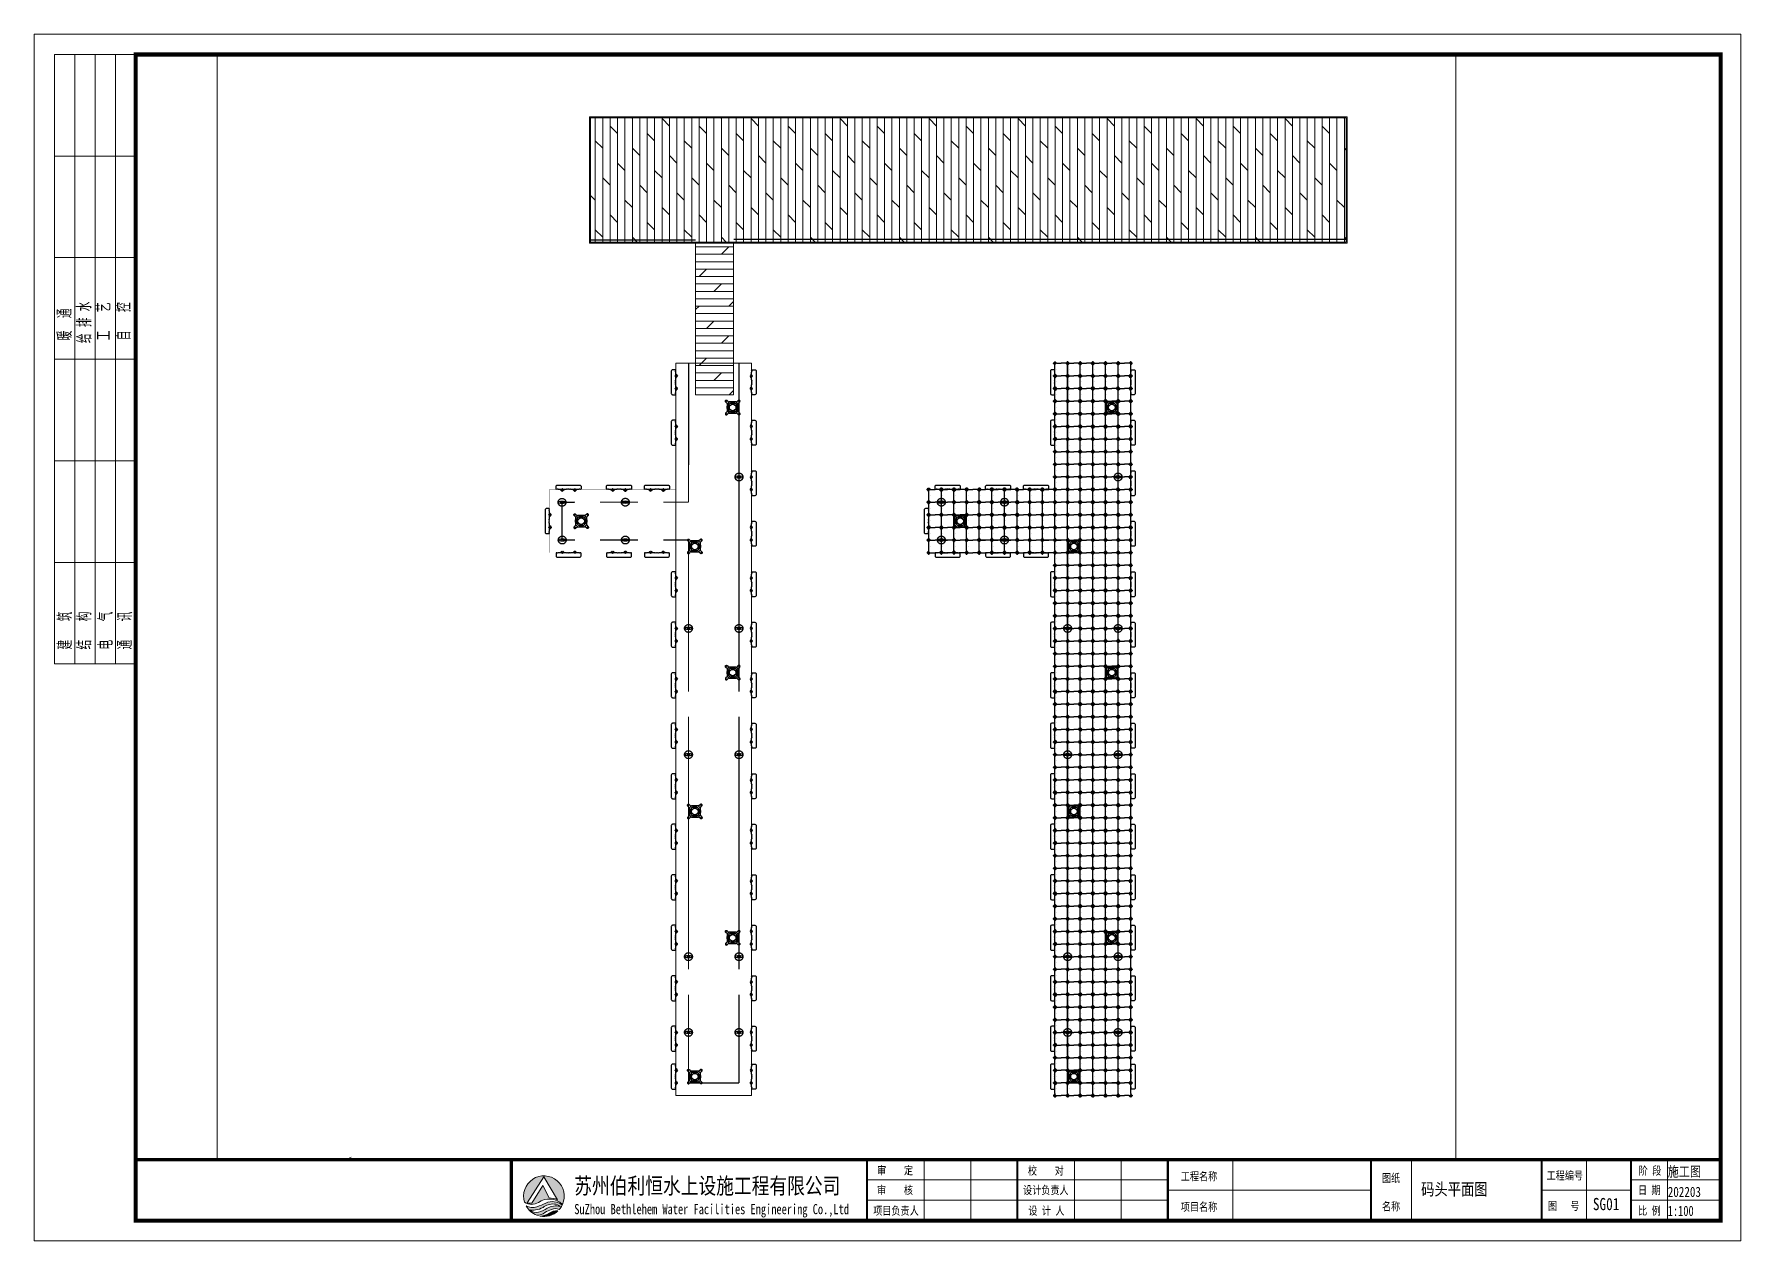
# Paper-space layout '总平面' of a CAD drawing. Extents: x 0.1 to 10.4, y 0.3 to 7.6.
# The model-space entities are those that its viewports show. They can reach past a viewport. Long polylines and large blocks are cut down to what shows.
import ezdxf

# ---------------------------------------------------------------- set-up
doc = ezdxf.new("R2010")
doc.units = 0
doc.header["$LTSCALE"] = 1000
doc.header["$MEASUREMENT"] = 0
doc.linetypes.add('DASH', pattern=[0.35, 0.25, -0.1])
doc.layers.get('0').update_dxf_attribs({"lineweight": 5})
for name, color, linetype in [('14a#槽钢', 3, 'Continuous'), ('W-_ANTICOLLISION防撞措施', 6, 'Continuous'), ('W-MOUNTING固定方式', 5, 'Continuous'), ('栏杆', 6, 'Continuous'), ('系船栓', 132, 'Continuous'), ('蓝色浮筒', 150, 'Continuous')]:
    doc.layers.add(name, color=color, linetype=linetype)
doc.layers.add('系绳栓', color=4, linetype='Continuous', lineweight=5)
doc.styles.add('-宋体', font='', dxfattribs={"width": 0.8})
doc.styles.add('_TCH_DIM', font='SIMPLEX', dxfattribs={"bigfont": 'GBCBIG'})
doc.styles.get("Standard").update_dxf_attribs({"font": 'gbenor.shx', "bigfont": 'gbcbig.shx'})
doc.styles.add('图框', font='')
doc.styles.add('黑体', font='simhei.ttf', dxfattribs={"width": 0.8})
doc.styles.get('-宋体').set_extended_font_data('SimSun')
doc.styles.get('图框').set_extended_font_data('SimSun')

# ---------------------------------------------------------------- blocks, each defined once
blk = doc.blocks.new('$TITLEBLK$00000187')
h = blk.add_hatch(color=140)
h.dxf.hatch_style = 1
h.paths.add_polyline_path([(-294.3, 4.5, 0.294083), (-290.89, 4.48, -0.363756), (-284.97, 3.96, 1.450144)])
h.paths.add_polyline_path([(-289.53, 10.8), (-286.23, 5.12, 0.101723), (-288.23, 5.58), (-289.84, 8.66), (-292.52, 4.26, -0.081837), (-293.64, 4.38)], flags=16)
h = blk.add_hatch(color=174)
h.paths.add_polyline_path([(-285.05, 3.78, 0.296692), (-289.05, 4.29, -0.04264), (-291.3, 3.4, -0.209747), (-293.92, 3.62, 0.179915), (-291.3, 1.33, 0.169783), (-289.28, 1.97, -0.05744), (-287.69, 2.74, -0.214092), (-285.77, 2.71, 0.064571)])
h.paths.add_polyline_path([(-288.71, 3.03, -0.084014), (-290.89, 2.08, -0.271733), (-292.96, 2.61, 0.071966), (-291.58, 2.64, 0.098278), (-289.75, 3.23, -0.072406), (-288.51, 3.9, -0.088156), (-286.96, 4.07, -0.181988), (-285.56, 3.48, 0.206106)], flags=16)
blk.add_hatch(color=174).paths.add_polyline_path([(-286.08, 2.39, 0.189728), (-288.25, 1.81, -0.126537), (-290.52, 1.1, 0.245013)])
for p, q in [((-196, 0), (-196, 15)), ((-184.5, 0), (-184.5, 15)), ((-159, 0), (-159, 15)), ((-147.5, 0), (-147.5, 15)), ((-120, 0), (-120, 15)), ((-76, 0), (-76, 15)), ((-33, 0), (-33, 15)), ((-13, 0), (-13, 15)), ((0, 0), (0, 15)), ((-136, 10), (-210, 10)), ((0, 10), (-22, 10)), ((-136, 5), (-210, 5)), ((-136, 7.5), (-86, 7.5)), ((-44, 7.5), (-22, 7.5)), ((0, 5), (-22, 5))]:
    blk.add_line(p, q)
for points, const_width in [([(-297.54, 0), (-297.54, 15), (0, 15)], 0.8), ([(-210, 0), (-210, 15)], 0.5), ([(-173, 0), (-173, 15)], 0.5), ([(-136, 0), (-136, 15)], 0.5), ([(-86, 0), (-86, 15)], 0.5), ([(-44, 0), (-44, 15)], 0.5), ([(-22, 0), (-22, 15)], 0.5)]:
    blk.add_lwpolyline(points, dxfattribs=dict(const_width=const_width))
for points in [[(-294.3, 4.5, 0.294083), (-290.89, 4.48, -0.363756), (-284.97, 3.96, 1.450144)], [(-293.64, 4.38), (-289.53, 10.8), (-286.23, 5.12, 0.101723), (-288.23, 5.58), (-289.84, 8.66), (-292.52, 4.26, -0.081837)]]:
    blk.add_lwpolyline(points, format="xyb", close=True)
for points in [[(-293.92, 3.62, 0.209747), (-291.3, 3.4, 0.04264), (-289.05, 4.29, -0.296692), (-285.05, 3.78)], [(-292.96, 2.61, 0.071966), (-291.58, 2.64, 0.098278), (-289.75, 3.23, -0.072406), (-288.51, 3.9, -0.088156), (-286.96, 4.07, -0.181988), (-285.56, 3.48, 0.206106), (-288.71, 3.03, -0.084014), (-290.89, 2.08, -0.271733), (-292.96, 2.61)], [(-291.3, 1.33, 0.169783), (-289.28, 1.97, -0.05744), (-287.69, 2.74, -0.214092), (-285.77, 2.71, -0.214092)], [(-290.52, 1.1, 0.126537), (-288.25, 1.81, -0.189728), (-286.08, 2.39, -0.189728)]]:
    blk.add_lwpolyline(points, format="xyb")
for start, end in [(208.4706, 249.2676), (258.5751, 313.6432), (318.8384, 333.6165)]:
    blk.add_arc((-289.53, 6), 5, start, end)
at = {"style": '图框'}
for s, height, width, p in [('审    定', 2, 0.8, (-207.53, 11.34)), ('校    对', 2, 0.8, (-170.43, 11.27)), ('阶 段', 2, 0.8, (-20.12, 11.27)), ('苏州伯利恒水上设施工程有限公司', 4, 0.8, (-282.06, 6.56)), ('审    核', 2, 0.8, (-207.55, 6.48)), ('设计负责人', 2, 0.8, (-171.62, 6.48)), ('工程名称', 2, 0.8, (-132.8, 9.86)), ('图纸', 2, 0.8, (-83.31, 9.46)), ('工程编号', 2, 0.8, (-42.79, 10.08)), ('日 期', 2, 0.8, (-20.31, 6.48)), ('SuZhou Bethlehem Water Facilities Engineering Co.,Ltd ', 2.5, 0.75, (-282.06, 1.57)), ('项目名称', 2, 0.8, (-132.8, 2.36)), ('名称', 2, 0.8, (-83.31, 2.46)), ('图   号', 2, 0.8, (-42.46, 2.6)), ('项目负责人', 2, 0.8, (-208.49, 1.42)), ('设 计 人', 2, 0.8, (-170.33, 1.42)), ('比 例', 2, 0.8, (-20.27, 1.42))]:
    blk.add_text(s, height=height, dxfattribs=dict(at, width=width)).set_placement(p)
for tag, p in [('审定人', (-193.68, 10.95)), ('校对', (-155.51, 10.92)), ('审核人', (-193.68, 6.03)), ('设计负责人', (-158.64, 6.23)), ('项目负责人', (-195.69, 1.11)), ('设计人', (-156.48, 1.18))]:
    blk.add_attdef(tag, p, '', height=3)
for tag, p, height, style, width in [('工程名称', (-115.66, 9.53), 3, '-宋体', 0.8), ('阶段', (-12.96, 10.81), 2.5, '黑体', 0.8), ('图名', (-73.67, 6.22), 3, '-宋体', 0.8), ('日期', (-12.96, 5.8), 2.5, '黑体', 0.8), ('项目名称', (-115.65, 1.97), 3, '-宋体', 0.8), ('图号', (-31.44, 2.55), 3, '_TCH_DIM', 0.7), ('比例', (-12.96, 1.14), 2.5, '黑体', 0.8)]:
    blk.add_attdef(tag, p, '', height=height, dxfattribs=dict(style=style, width=width))
blk = doc.blocks.new('$TITLEBLK$00000095')
for p, q in [((-150, 20), (-150, 0)), ((-150, 20), (0, 20)), ((-125, 20), (-125, 0)), ((-100, 20), (-100, 0)), ((-75, 20), (-75, 0)), ((-75, 20), (-75, 0)), ((-50, 20), (-50, 0)), ((-25, 20), (-25, 0)), ((0, 20), (0, 0)), ((-150, 15), (-75, 15)), ((-75, 15), (0, 15)), ((-150, 10), (-75, 10)), ((-75, 10), (0, 10)), ((-150, 5), (-75, 5)), ((-75, 5), (0, 5))]:
    blk.add_line(p, q)
at = {"width": 0.8}
for s, p in [('建   筑', (-146.45, 15.65)), ('暖  通', (-70.35, 15.73)), ('结   构', (-146.45, 10.91)), ('给 排 水', (-71.03, 10.9)), ('电   气', (-146.45, 5.65)), ('工   艺', (-70.35, 6.13)), ('通   讯', (-146.45, 0.88)), ('自   控', (-70.35, 1.24))]:
    blk.add_text(s, height=3.509, dxfattribs=at).set_placement(p)
blk = doc.blocks.new('rgthtyjyuk')
blk.add_lwpolyline([(0, 0), (420, 0), (420, 297), (0, 297)], close=True)
at = {"const_width": 1}
blk.add_lwpolyline([(25, 5), (415, 5), (415, 292), (25, 292)], close=True, dxfattribs=at)
at = {"const_width": 0.8}
blk.add_lwpolyline([(415, 20), (25, 20)], dxfattribs=at)
at = {"rotation": 90}
blk.add_blockref('$TITLEBLK$00000095', (25, 292), dxfattribs=at)
blk = doc.blocks.new('*U5')
blk.add_lwpolyline([(-250, 250), (250, 250), (250, -250), (-250, -250)], close=True)
blk = doc.blocks.new('*U6')
at = {"color": 0, "linetype": 'ByBlock', "lineweight": -2, "transparency": 16777216}
for p in [(0, 0), (500, 0), (1000, 0), (1500, 0), (2000, 0), (2500, 0), (0, -500), (500, -500), (1000, -500), (1500, -500), (2000, -500), (2500, -500), (0, -1000), (0, -1500), (500, -1000), (500, -1500), (1000, -1000), (1000, -1500), (1500, -1000), (1500, -1500), (2000, -1000), (2000, -1500), (2500, -1000), (2500, -1500), (0, -2000), (500, -2000), (1000, -2000), (1500, -2000), (2000, -2000), (2500, -2000), (0, -2500), (500, -2500), (1000, -2500), (1500, -2500), (2000, -2500), (2500, -2500), (0, -3000), (0, -3500), (500, -3000), (500, -3500), (1000, -3000), (1000, -3500), (1500, -3000), (1500, -3500), (2000, -3000), (2000, -3500), (2500, -3000), (2500, -3500), (0, -4000), (500, -4000), (1000, -4000), (1500, -4000), (2000, -4000), (2500, -4000), (0, -4500), (500, -4500), (1000, -4500), (1500, -4500), (2000, -4500), (2500, -4500), (0, -5000), (0, -5500), (500, -5000), (500, -5500), (1000, -5000), (1000, -5500), (1500, -5000), (1500, -5500), (2000, -5000), (2000, -5500), (2500, -5000), (2500, -5500), (0, -6000), (500, -6000), (1000, -6000), (1500, -6000), (2000, -6000), (2500, -6000), (0, -6500), (0, -7000), (500, -6500), (500, -7000), (1000, -6500), (1000, -7000), (1500, -6500), (1500, -7000), (2000, -6500), (2000, -7000), (2500, -6500), (2500, -7000), (0, -7500), (500, -7500), (1000, -7500), (1500, -7500), (2000, -7500), (2500, -7500), (0, -8000), (500, -8000), (1000, -8000), (1500, -8000), (2000, -8000), (2500, -8000), (0, -8500), (0, -9000), (500, -8500), (500, -9000), (1000, -8500), (1000, -9000), (1500, -8500), (1500, -9000), (2000, -8500), (2000, -9000), (2500, -8500), (2500, -9000), (0, -9500), (500, -9500), (1000, -9500), (1500, -9500), (2000, -9500), (2500, -9500), (0, -10000), (500, -10000), (1000, -10000), (1500, -10000), (2000, -10000), (2500, -10000), (0, -10500), (0, -11000), (500, -10500), (500, -11000), (1000, -10500), (1000, -11000), (1500, -10500), (1500, -11000), (2000, -10500), (2000, -11000), (2500, -10500), (2500, -11000), (0, -11500), (500, -11500), (1000, -11500), (1500, -11500), (2000, -11500), (2500, -11500), (0, -12000), (500, -12000), (1000, -12000), (1500, -12000), (2000, -12000), (2500, -12000), (0, -12500), (0, -13000), (500, -12500), (500, -13000), (1000, -12500), (1000, -13000), (1500, -12500), (1500, -13000), (2000, -12500), (2000, -13000), (2500, -12500), (2500, -13000), (0, -13500), (500, -13500), (1000, -13500), (1500, -13500), (2000, -13500), (2500, -13500), (0, -14000), (500, -14000), (1000, -14000), (1500, -14000), (2000, -14000), (2500, -14000), (0, -14500), (0, -15000), (500, -14500), (500, -15000), (1000, -14500), (1000, -15000), (1500, -14500), (1500, -15000), (2000, -14500), (2000, -15000), (2500, -14500), (2500, -15000), (0, -15500), (500, -15500), (1000, -15500), (1500, -15500), (2000, -15500), (2500, -15500), (0, -16000), (500, -16000), (1000, -16000), (1500, -16000), (2000, -16000), (2500, -16000), (0, -16500), (0, -17000), (500, -16500), (500, -17000), (1000, -16500), (1000, -17000), (1500, -16500), (1500, -17000), (2000, -16500), (2000, -17000), (2500, -16500), (2500, -17000), (0, -17500), (500, -17500), (1000, -17500), (1500, -17500), (2000, -17500), (2500, -17500), (0, -18000), (500, -18000), (1000, -18000), (1500, -18000), (2000, -18000), (2500, -18000), (0, -18500), (0, -19000), (500, -18500), (500, -19000), (1000, -18500), (1000, -19000), (1500, -18500), (1500, -19000), (2000, -18500), (2000, -19000), (2500, -18500), (2500, -19000), (0, -19500), (500, -19500), (1000, -19500), (1500, -19500), (2000, -19500), (2500, -19500), (0, -20000), (0, -20500), (500, -20000), (500, -20500), (1000, -20000), (1000, -20500), (1500, -20000), (1500, -20500), (2000, -20000), (2000, -20500), (2500, -20000), (2500, -20500), (0, -21000), (500, -21000), (1000, -21000), (1500, -21000), (2000, -21000), (2500, -21000), (0, -21500), (500, -21500), (1000, -21500), (1500, -21500), (2000, -21500), (2500, -21500), (0, -22000), (0, -22500), (500, -22000), (500, -22500), (1000, -22000), (1000, -22500), (1500, -22000), (1500, -22500), (2000, -22000), (2000, -22500), (2500, -22000), (2500, -22500), (0, -23000), (500, -23000), (1000, -23000), (1500, -23000), (2000, -23000), (2500, -23000), (0, -23500), (500, -23500), (1000, -23500), (1500, -23500), (2000, -23500), (2500, -23500), (0, -24000), (0, -24500), (500, -24000), (500, -24500), (1000, -24000), (1000, -24500), (1500, -24000), (1500, -24500), (2000, -24000), (2000, -24500), (2500, -24000), (2500, -24500), (0, -25000), (500, -25000), (1000, -25000), (1500, -25000), (2000, -25000), (2500, -25000), (0, -25500), (500, -25500), (1000, -25500), (1500, -25500), (2000, -25500), (2500, -25500), (0, -26000), (0, -26500), (500, -26000), (500, -26500), (1000, -26000), (1000, -26500), (1500, -26000), (1500, -26500), (2000, -26000), (2000, -26500), (2500, -26000), (2500, -26500), (0, -27000), (500, -27000), (1000, -27000), (1500, -27000), (2000, -27000), (2500, -27000), (0, -27500), (500, -27500), (1000, -27500), (1500, -27500), (2000, -27500), (2500, -27500), (0, -28000), (0, -28500), (500, -28000), (500, -28500), (1000, -28000), (1000, -28500), (1500, -28000), (1500, -28500), (2000, -28000), (2000, -28500), (2500, -28000), (2500, -28500)]:
    blk.add_blockref('*U5', p, dxfattribs=at)
blk = doc.blocks.new('*U7')
blk.add_lwpolyline([(-250, 250), (250, 250), (250, -250), (-250, -250)], close=True)
blk = doc.blocks.new('*U8')
at = {"color": 0, "linetype": 'ByBlock', "lineweight": -2, "transparency": 16777216}
for p in [(0, 0), (500, 0), (1000, 0), (1500, 0), (2000, 0), (2500, 0), (3000, 0), (3500, 0), (4000, 0), (4500, 0), (0, -500), (500, -500), (1000, -500), (1500, -500), (2000, -500), (2500, -500), (3000, -500), (3500, -500), (4000, -500), (4500, -500), (0, -1000), (0, -1500), (500, -1000), (500, -1500), (1000, -1000), (1000, -1500), (1500, -1000), (1500, -1500), (2000, -1000), (2000, -1500), (2500, -1000), (2500, -1500), (3000, -1000), (3000, -1500), (3500, -1000), (3500, -1500), (4000, -1000), (4000, -1500), (4500, -1000), (4500, -1500), (0, -2000), (500, -2000), (1000, -2000), (1500, -2000), (2000, -2000), (2500, -2000), (3000, -2000), (3500, -2000), (4000, -2000), (4500, -2000)]:
    blk.add_blockref('*U7', p, dxfattribs=at)
blk = doc.blocks.new('浮筒')
at = {"layer": '蓝色浮筒'}
blk.add_line((441, 238), (441, 238), dxfattribs=at)
for points in [[(0, 417, 0.198912), (-9, 438), (-49, 479, -0.414214), (-49, 521), (-21, 549, -0.414214), (21, 549), (62, 509, 0.198912), (83, 500), (250, 500)], [(0, 83, -0.198912), (-9, 62), (-49, 21, 0.414214), (-49, -21), (-21, -49, 0.414214), (21, -49), (62, -9, -0.198912), (83, 0), (250, 0)], [(500, 417, -0.198912), (509, 438), (549, 479, 0.414214), (549, 521), (521, 549, 0.414214), (479, 549), (438, 509, -0.198912), (417, 500), (250, 500)], [(500, 83, 0.198912), (509, 62), (549, 21, -0.414214), (549, -21), (521, -49, -0.414214), (479, -49), (438, -9, 0.198912), (417, 0), (250, 0)]]:
    blk.add_lwpolyline(points, format="xyb", dxfattribs=at)
for points in [[(0, 417), (0, 83)], [(500, 417), (500, 83)]]:
    blk.add_lwpolyline(points, dxfattribs=at)
for centre, radius, start, end in [((-25, 500), 5, 84.26083, 275.73917), ((-25, 0), 5, 84.26083, 275.73917), ((0, 500), 25, 101.47834, 168.52166), ((0, 500), 25, 191.47834, 258.52166), ((0, 0), 25, 101.47834, 168.52166), ((0, 525), 5, 354.26083, 185.73917), ((0, 475), 5, 174.26083, 5.73917), ((0, 25), 5, 354.26083, 185.73917), ((0, 500), 25, 11.47834, 78.52166), ((0, 500), 25, 281.47834, 348.52166), ((0, 0), 25, 11.47834, 78.52166), ((25, 500), 5, 264.26083, 95.73917), ((25, 0), 5, 264.26083, 95.73917), ((475, 500), 5, 84.26083, 275.73917), ((475, 0), 5, 84.26083, 275.73917), ((500, 500), 25, 101.47834, 168.52166), ((500, 500), 25, 191.47834, 258.52166), ((500, 0), 25, 101.47834, 168.52166), ((500, 525), 5, 354.26083, 185.73917), ((500, 475), 5, 174.26083, 5.73917), ((500, 25), 5, 354.26083, 185.73917), ((500, 500), 25, 11.47834, 78.52166), ((500, 500), 25, 281.47834, 348.52166), ((500, 0), 25, 11.47834, 78.52166), ((525, 500), 5, 264.26083, 95.73917), ((525, 0), 5, 264.26083, 95.73917), ((0, 0), 25, 191.47834, 258.52166), ((0, -25), 5, 174.26083, 5.73917), ((0, 0), 25, 281.47834, 348.52166), ((500, 0), 25, 191.47834, 258.52166), ((500, -25), 5, 174.26083, 5.73917), ((500, 0), 25, 281.47834, 348.52166)]:
    blk.add_arc(centre, radius, start, end, dxfattribs=at)
blk = doc.blocks.new('*U11')
at = {"color": 8, "linetype": 'Continuous', "lineweight": 15}
for p, q in [((-1, 2), (-2, 1)), ((0, 1), (0, -1)), ((-1, -2), (-2, -1))]:
    blk.add_line(p, q, dxfattribs=at)
at = {"color": 7, "linetype": 'Continuous', "lineweight": 15}
for p, q in [((16, 1), (0, 1)), ((0, 0), (19, 0)), ((16, 1), (16, 0)), ((19, -1), (19, 0)), ((0, -1), (19, -1))]:
    blk.add_line(p, q, dxfattribs=at)
for centre, radius, start, end in [((-3, 0), 2.9, 41.31782, 318.68218), ((-3, 0), 1.45, 41.31782, 318.68218), ((0, 3), 2.82, 221.31782, 270), ((0, -3), 2.82, 90, 138.68218), ((0, 3), 1.37, 221.31782, 270), ((0, -3), 1.37, 90, 138.68218)]:
    blk.add_arc(centre, radius, start, end, dxfattribs=at)
blk = doc.blocks.new('*U13')
blk.add_lwpolyline([(-12, 0), (-12, 2.5), (12, 2.5), (12, 0)], close=True)
blk = doc.blocks.new('无头销轴_B型_D12X150')
at = {"color": 0}
for p, q in [((-72, 6), (-72, -6)), ((72, 6), (72, -6))]:
    blk.add_line(p, q, dxfattribs=at)
blk.add_lwpolyline([(-75, 4), (-75, -4), (-72, -6), (72, -6), (75, -4), (75, 4), (72, 6), (-72, 6)], close=True, dxfattribs=at)
for centre in [(-70, 0), (70, 0)]:
    blk.add_circle(centre, 1.6, dxfattribs=at)
blk = doc.blocks.new('asdasdad')
at = {"layer": 'W-MOUNTING固定方式', "color": 0}
for p, q in [((44608, -5122), (44608, -5315)), ((44609, -5173), (44612, -5171)), ((44609, -5264), (44609, -5173)), ((44609, -5264), (44612, -5266)), ((44612, -5171), (44612, -5266)), ((44612, -5171), (44686, -5171)), ((44686, -5266), (44612, -5266)), ((44686, -5266), (44686, -5171)), ((44686, -5171), (44689, -5173)), ((44686, -5266), (44689, -5264)), ((44689, -5173), (44689, -5264)), ((44785, -4997), (44783, -5000)), ((44878, -5000), (44783, -5000)), ((44783, -5074), (44783, -5000)), ((44783, -5074), (44878, -5074)), ((44783, -5074), (44785, -5077)), ((44783, -5363), (44785, -5360)), ((44878, -5363), (44783, -5363)), ((44783, -5437), (44783, -5363)), ((44785, -4997), (44876, -4997)), ((44876, -5077), (44785, -5077)), ((44785, -5360), (44876, -5360)), ((44876, -4997), (44878, -5000)), ((44878, -5074), (44876, -5077)), ((44878, -5363), (44876, -5360)), ((44878, -5000), (44878, -5074)), ((44878, -5363), (44878, -5437)), ((44975, -5171), (44972, -5173)), ((44972, -5264), (44972, -5173)), ((44975, -5266), (44972, -5264)), ((44975, -5171), (44975, -5266)), ((44975, -5171), (45049, -5171)), ((45049, -5266), (44975, -5266)), ((45049, -5266), (45049, -5171)), ((45052, -5174), (45049, -5171)), ((45052, -5264), (45049, -5266)), ((45052, -5174), (45052, -5264)), ((44783, -5437), (44878, -5437)), ((44785, -5440), (44783, -5437)), ((44875, -5440), (44785, -5440)), ((44875, -5440), (44878, -5437))]:
    blk.add_line(p, q, dxfattribs=at)
at = {"layer": 'W-MOUNTING固定方式', "color": 6}
for points in [[(44623, -5068), (44552, -4997, -0.414214), (44552, -4941), (44552, -4941, -0.414214), (44609, -4941), (44679, -5011)], [(44623, -5370), (44552, -5441, 0.414214), (44552, -5497), (44552, -5497, 0.414214), (44609, -5497), (44679, -5427)], [(45038, -5068), (45109, -4997, 0.414214), (45109, -4941), (45109, -4941, 0.414214), (45052, -4941), (44982, -5011)], [(45038, -5370), (45109, -5441, -0.414214), (45109, -5497), (45109, -5497, -0.414214), (45052, -5497), (44982, -5427)]]:
    blk.add_lwpolyline(points, format="xyb", dxfattribs=at)
at = {"layer": 'W-MOUNTING固定方式'}
for points in [[(44694, -5441), (44967, -5441), (45053, -5356), (45053, -5082), (44967, -4996), (44694, -4996), (44608, -5082), (44608, -5356)], [(44719, -5381), (44942, -5381), (44993, -5331), (44993, -5107), (44942, -5056), (44719, -5056), (44668, -5107), (44668, -5331)]]:
    blk.add_lwpolyline(points, close=True, dxfattribs=at)
at = {"layer": 'W-MOUNTING固定方式', "color": 0}
for points in [[(44608, -5169), (44649, -5169), (44669, -5169), (44669, -5160), (44649, -5160), (44608, -5160)], [(44608, -5277), (44649, -5277), (44669, -5277), (44669, -5268), (44649, -5268), (44608, -5268)], [(44772, -4996), (44772, -5037), (44772, -5057), (44781, -5057), (44781, -5037), (44781, -4996)], [(44781, -5441), (44781, -5400), (44781, -5380), (44772, -5380), (44772, -5400), (44772, -5441)], [(44880, -4996), (44880, -5037), (44880, -5057), (44889, -5057), (44889, -5037), (44889, -4996)], [(44889, -5441), (44889, -5400), (44889, -5380), (44880, -5380), (44880, -5400), (44880, -5441)], [(45053, -5160), (45012, -5160), (44992, -5160), (44992, -5169), (45012, -5169), (45053, -5169)], [(45053, -5268), (45012, -5268), (44992, -5268), (44992, -5277), (45012, -5277), (45053, -5277)]]:
    blk.add_lwpolyline(points, dxfattribs=at)
at = {"layer": 'W-MOUNTING固定方式', "color": 5}
for centre in [(44580, -4969), (45080, -4969), (44580, -5469), (45080, -5469)]:
    blk.add_circle(centre, 7, dxfattribs=at)
at = {"layer": 'W-MOUNTING固定方式'}
for radius in [136, 130]:
    blk.add_circle((44830, -5219), radius, dxfattribs=at)
at = {"layer": 'W-MOUNTING固定方式', "color": 0, "xscale": -1}
for name, p, rotation in [('*U11', (44643, -5149), 180), ('*U11', (44761, -5406), 270), ('*U13', (44772, -5400), 90), ('*U13', (44889, -5037), 270.0000000000001), ('*U11', (44900, -5031), 90.00000000000007), ('*U13', (45012, -5277), 180)]:
    blk.add_blockref(name, p, dxfattribs=dict(at, rotation=rotation))
for name, p in [('*U13', (44649, -5160)), ('*U11', (45018, -5288))]:
    blk.add_blockref(name, p, dxfattribs=at)
at = {"layer": 'W-MOUNTING固定方式', "color": 0}
for name, p, rotation in [('*U13', (44649, -5277), 180), ('无头销轴_B型_D12X150', (44649, -5219), 90), ('无头销轴_B型_D12X150', (44830, -5400), 180), ('*U11', (44761, -5031), 270.0000000000001), ('*U13', (44772, -5037), 90.00000000000004), ('*U13', (44889, -5400), 270), ('*U11', (44900, -5406), 90.00000000000001), ('*U11', (45018, -5149), 180), ('无头销轴_B型_D12X150', (45012, -5219), 270)]:
    blk.add_blockref(name, p, dxfattribs=dict(at, rotation=rotation))
for name, p in [('*U11', (44643, -5288)), ('无头销轴_B型_D12X150', (44830, -5037)), ('*U13', (45012, -5160))]:
    blk.add_blockref(name, p, dxfattribs=at)
blk = doc.blocks.new('fdsfsdfsd')
at = {"layer": 'W-MOUNTING固定方式', "color": 0}
for p, q in [((44608, -27622), (44608, -27815)), ((44609, -27673), (44612, -27671)), ((44609, -27764), (44609, -27673)), ((44612, -27671), (44612, -27766)), ((44612, -27671), (44686, -27671)), ((44686, -27766), (44686, -27671)), ((44686, -27671), (44689, -27673)), ((44689, -27673), (44689, -27764)), ((44785, -27497), (44783, -27500)), ((44878, -27500), (44783, -27500)), ((44783, -27574), (44783, -27500)), ((44783, -27574), (44878, -27574)), ((44783, -27574), (44785, -27577)), ((44785, -27497), (44876, -27497)), ((44876, -27577), (44785, -27577)), ((44876, -27497), (44878, -27500)), ((44878, -27574), (44876, -27577)), ((44878, -27500), (44878, -27574)), ((44975, -27671), (44972, -27673)), ((44972, -27764), (44972, -27673)), ((44975, -27671), (44975, -27766)), ((44975, -27671), (45049, -27671)), ((45049, -27766), (45049, -27671)), ((45052, -27674), (45049, -27671)), ((45052, -27674), (45052, -27764)), ((44609, -27764), (44612, -27766)), ((44686, -27766), (44612, -27766)), ((44686, -27766), (44689, -27764)), ((44783, -27863), (44785, -27860)), ((44878, -27863), (44783, -27863)), ((44783, -27937), (44783, -27863)), ((44783, -27937), (44878, -27937)), ((44785, -27940), (44783, -27937)), ((44785, -27860), (44876, -27860)), ((44875, -27940), (44785, -27940)), ((44875, -27940), (44878, -27937)), ((44878, -27863), (44876, -27860)), ((44878, -27863), (44878, -27937)), ((44975, -27766), (44972, -27764)), ((45049, -27766), (44975, -27766)), ((45052, -27764), (45049, -27766))]:
    blk.add_line(p, q, dxfattribs=at)
at = {"layer": 'W-MOUNTING固定方式', "color": 6}
for points in [[(44623, -27568), (44552, -27497, -0.414214), (44552, -27441), (44552, -27441, -0.414214), (44609, -27441), (44679, -27511)], [(45038, -27568), (45109, -27497, 0.414214), (45109, -27441), (45109, -27441, 0.414214), (45052, -27441), (44982, -27511)], [(44623, -27870), (44552, -27941, 0.414214), (44552, -27997), (44552, -27997, 0.414214), (44609, -27997), (44679, -27927)], [(45038, -27870), (45109, -27941, -0.414214), (45109, -27997), (45109, -27997, -0.414214), (45052, -27997), (44982, -27927)]]:
    blk.add_lwpolyline(points, format="xyb", dxfattribs=at)
at = {"layer": 'W-MOUNTING固定方式'}
for points in [[(44694, -27941), (44967, -27941), (45053, -27856), (45053, -27582), (44967, -27496), (44694, -27496), (44608, -27582), (44608, -27856)], [(44719, -27881), (44942, -27881), (44993, -27831), (44993, -27607), (44942, -27556), (44719, -27556), (44668, -27607), (44668, -27831)]]:
    blk.add_lwpolyline(points, close=True, dxfattribs=at)
at = {"layer": 'W-MOUNTING固定方式', "color": 0}
for points in [[(44608, -27669), (44649, -27669), (44669, -27669), (44669, -27660), (44649, -27660), (44608, -27660)], [(44772, -27496), (44772, -27537), (44772, -27557), (44781, -27557), (44781, -27537), (44781, -27496)], [(44880, -27496), (44880, -27537), (44880, -27557), (44889, -27557), (44889, -27537), (44889, -27496)], [(45053, -27660), (45012, -27660), (44992, -27660), (44992, -27669), (45012, -27669), (45053, -27669)], [(44608, -27777), (44649, -27777), (44669, -27777), (44669, -27768), (44649, -27768), (44608, -27768)], [(44781, -27941), (44781, -27900), (44781, -27880), (44772, -27880), (44772, -27900), (44772, -27941)], [(44889, -27941), (44889, -27900), (44889, -27880), (44880, -27880), (44880, -27900), (44880, -27941)], [(45053, -27768), (45012, -27768), (44992, -27768), (44992, -27777), (45012, -27777), (45053, -27777)]]:
    blk.add_lwpolyline(points, dxfattribs=at)
at = {"layer": 'W-MOUNTING固定方式', "color": 5}
for centre in [(44580, -27469), (45080, -27469), (44580, -27969), (45080, -27969)]:
    blk.add_circle(centre, 7, dxfattribs=at)
at = {"layer": 'W-MOUNTING固定方式'}
for radius in [136, 130]:
    blk.add_circle((44830, -27719), radius, dxfattribs=at)
at = {"layer": 'W-MOUNTING固定方式', "color": 0, "xscale": -1}
for name, p, rotation in [('*U11', (44643, -27649), 180), ('*U13', (44889, -27537), 270.0000000000001), ('*U11', (44900, -27531), 90.00000000000007), ('*U11', (44761, -27906), 270), ('*U13', (44772, -27900), 90), ('*U13', (45012, -27777), 180)]:
    blk.add_blockref(name, p, dxfattribs=dict(at, rotation=rotation))
for name, p in [('*U13', (44649, -27660)), ('*U11', (45018, -27788))]:
    blk.add_blockref(name, p, dxfattribs=at)
at = {"layer": 'W-MOUNTING固定方式', "color": 0}
for name, p, rotation in [('无头销轴_B型_D12X150', (44649, -27719), 90), ('*U11', (44761, -27531), 270.0000000000001), ('*U13', (44772, -27537), 90.00000000000004), ('*U11', (45018, -27649), 180), ('无头销轴_B型_D12X150', (45012, -27719), 270), ('*U13', (44649, -27777), 180), ('无头销轴_B型_D12X150', (44830, -27900), 180), ('*U13', (44889, -27900), 270), ('*U11', (44900, -27906), 90.00000000000001)]:
    blk.add_blockref(name, p, dxfattribs=dict(at, rotation=rotation))
for name, p in [('无头销轴_B型_D12X150', (44830, -27537)), ('*U13', (45012, -27660)), ('*U11', (44643, -27788))]:
    blk.add_blockref(name, p, dxfattribs=at)
blk = doc.blocks.new('zhuang')
at = {"layer": 'W-MOUNTING固定方式', "color": 0}
for p, q in [((38285, -7997), (38283, -8000)), ((38378, -8000), (38283, -8000)), ((38283, -8074), (38283, -8000)), ((38283, -8074), (38378, -8074)), ((38283, -8074), (38285, -8077)), ((38285, -7997), (38376, -7997)), ((38376, -8077), (38285, -8077)), ((38376, -7997), (38378, -8000)), ((38378, -8074), (38376, -8077)), ((38378, -8000), (38378, -8074)), ((38108, -8122), (38108, -8315)), ((38109, -8173), (38112, -8171)), ((38109, -8264), (38109, -8173)), ((38109, -8264), (38112, -8266)), ((38112, -8171), (38112, -8266)), ((38112, -8171), (38186, -8171)), ((38186, -8266), (38112, -8266)), ((38186, -8266), (38186, -8171)), ((38186, -8171), (38189, -8173)), ((38186, -8266), (38189, -8264)), ((38189, -8173), (38189, -8264)), ((38283, -8363), (38285, -8360)), ((38378, -8363), (38283, -8363)), ((38283, -8437), (38283, -8363)), ((38283, -8437), (38378, -8437)), ((38285, -8440), (38283, -8437)), ((38285, -8360), (38376, -8360)), ((38375, -8440), (38285, -8440)), ((38375, -8440), (38378, -8437)), ((38378, -8363), (38376, -8360)), ((38378, -8363), (38378, -8437)), ((38475, -8171), (38472, -8173)), ((38472, -8264), (38472, -8173)), ((38475, -8266), (38472, -8264)), ((38475, -8171), (38475, -8266)), ((38475, -8171), (38549, -8171)), ((38549, -8266), (38475, -8266)), ((38549, -8266), (38549, -8171)), ((38552, -8174), (38549, -8171)), ((38552, -8264), (38549, -8266)), ((38552, -8174), (38552, -8264))]:
    blk.add_line(p, q, dxfattribs=at)
at = {"layer": 'W-MOUNTING固定方式', "color": 6}
for points in [[(38123, -8068), (38052, -7997, -0.414214), (38052, -7941), (38052, -7941, -0.414214), (38109, -7941), (38179, -8011)], [(38538, -8068), (38609, -7997, 0.414214), (38609, -7941), (38609, -7941, 0.414214), (38552, -7941), (38482, -8011)], [(38123, -8370), (38052, -8441, 0.414214), (38052, -8497), (38052, -8497, 0.414214), (38109, -8497), (38179, -8427)], [(38538, -8370), (38609, -8441, -0.414214), (38609, -8497), (38609, -8497, -0.414214), (38552, -8497), (38482, -8427)]]:
    blk.add_lwpolyline(points, format="xyb", dxfattribs=at)
at = {"layer": 'W-MOUNTING固定方式'}
for points in [[(38194, -8441), (38467, -8441), (38553, -8356), (38553, -8082), (38467, -7996), (38194, -7996), (38108, -8082), (38108, -8356)], [(38219, -8381), (38442, -8381), (38493, -8331), (38493, -8107), (38442, -8056), (38219, -8056), (38168, -8107), (38168, -8331)]]:
    blk.add_lwpolyline(points, close=True, dxfattribs=at)
at = {"layer": 'W-MOUNTING固定方式', "color": 0}
for points in [[(38272, -7996), (38272, -8037), (38272, -8057), (38281, -8057), (38281, -8037), (38281, -7996)], [(38380, -7996), (38380, -8037), (38380, -8057), (38389, -8057), (38389, -8037), (38389, -7996)], [(38108, -8169), (38149, -8169), (38169, -8169), (38169, -8160), (38149, -8160), (38108, -8160)], [(38108, -8277), (38149, -8277), (38169, -8277), (38169, -8268), (38149, -8268), (38108, -8268)], [(38281, -8441), (38281, -8400), (38281, -8380), (38272, -8380), (38272, -8400), (38272, -8441)], [(38389, -8441), (38389, -8400), (38389, -8380), (38380, -8380), (38380, -8400), (38380, -8441)], [(38553, -8160), (38512, -8160), (38492, -8160), (38492, -8169), (38512, -8169), (38553, -8169)], [(38553, -8268), (38512, -8268), (38492, -8268), (38492, -8277), (38512, -8277), (38553, -8277)]]:
    blk.add_lwpolyline(points, dxfattribs=at)
at = {"layer": 'W-MOUNTING固定方式', "color": 5}
for centre in [(38080, -7969), (38580, -7969), (38080, -8469), (38580, -8469)]:
    blk.add_circle(centre, 7, dxfattribs=at)
at = {"layer": 'W-MOUNTING固定方式'}
for radius in [136, 130]:
    blk.add_circle((38330, -8219), radius, dxfattribs=at)
at = {"layer": 'W-MOUNTING固定方式', "color": 0}
for name, p in [('无头销轴_B型_D12X150', (38330, -8037)), ('*U11', (38143, -8288)), ('*U13', (38512, -8160))]:
    blk.add_blockref(name, p, dxfattribs=at)
for name, p, rotation in [('*U11', (38261, -8031), 270.0000000000001), ('*U13', (38272, -8037), 90.00000000000004), ('*U13', (38149, -8277), 180), ('无头销轴_B型_D12X150', (38149, -8219), 90), ('无头销轴_B型_D12X150', (38330, -8400), 180), ('*U13', (38389, -8400), 270), ('*U11', (38400, -8406), 90.00000000000001), ('*U11', (38518, -8149), 180), ('无头销轴_B型_D12X150', (38512, -8219), 270)]:
    blk.add_blockref(name, p, dxfattribs=dict(at, rotation=rotation))
at = {"layer": 'W-MOUNTING固定方式', "color": 0, "xscale": -1}
for name, p, rotation in [('*U13', (38389, -8037), 270.0000000000001), ('*U11', (38400, -8031), 90.00000000000007), ('*U11', (38143, -8149), 180), ('*U11', (38261, -8406), 270), ('*U13', (38272, -8400), 90), ('*U13', (38512, -8277), 180)]:
    blk.add_blockref(name, p, dxfattribs=dict(at, rotation=rotation))
for name, p in [('*U13', (38149, -8160)), ('*U11', (38518, -8288))]:
    blk.add_blockref(name, p, dxfattribs=at)
blk = doc.blocks.new('sdf')
at = {"layer": 'W-MOUNTING固定方式', "color": 0}
for p, q in [((43108, -2622), (43108, -2815)), ((43109, -2673), (43112, -2671)), ((43109, -2764), (43109, -2673)), ((43112, -2671), (43112, -2766)), ((43112, -2671), (43186, -2671)), ((43186, -2766), (43186, -2671)), ((43186, -2671), (43189, -2673)), ((43189, -2673), (43189, -2764)), ((43285, -2497), (43283, -2500)), ((43378, -2500), (43283, -2500)), ((43283, -2574), (43283, -2500)), ((43283, -2574), (43378, -2574)), ((43283, -2574), (43285, -2577)), ((43285, -2497), (43376, -2497)), ((43376, -2577), (43285, -2577)), ((43376, -2497), (43378, -2500)), ((43378, -2574), (43376, -2577)), ((43378, -2500), (43378, -2574)), ((43475, -2671), (43472, -2673)), ((43472, -2764), (43472, -2673)), ((43475, -2671), (43475, -2766)), ((43475, -2671), (43549, -2671)), ((43549, -2766), (43549, -2671)), ((43552, -2674), (43549, -2671)), ((43552, -2674), (43552, -2764)), ((43109, -2764), (43112, -2766)), ((43186, -2766), (43112, -2766)), ((43186, -2766), (43189, -2764)), ((43283, -2863), (43285, -2860)), ((43378, -2863), (43283, -2863)), ((43283, -2937), (43283, -2863)), ((43283, -2937), (43378, -2937)), ((43285, -2940), (43283, -2937)), ((43285, -2860), (43376, -2860)), ((43375, -2940), (43285, -2940)), ((43375, -2940), (43378, -2937)), ((43378, -2863), (43376, -2860)), ((43378, -2863), (43378, -2937)), ((43475, -2766), (43472, -2764)), ((43549, -2766), (43475, -2766)), ((43552, -2764), (43549, -2766))]:
    blk.add_line(p, q, dxfattribs=at)
at = {"layer": 'W-MOUNTING固定方式', "color": 6}
for points in [[(43123, -2568), (43052, -2497, -0.414214), (43052, -2441), (43052, -2441, -0.414214), (43109, -2441), (43179, -2511)], [(43538, -2568), (43609, -2497, 0.414214), (43609, -2441), (43609, -2441, 0.414214), (43552, -2441), (43482, -2511)], [(43123, -2870), (43052, -2941, 0.414214), (43052, -2997), (43052, -2997, 0.414214), (43109, -2997), (43179, -2927)], [(43538, -2870), (43609, -2941, -0.414214), (43609, -2997), (43609, -2997, -0.414214), (43552, -2997), (43482, -2927)]]:
    blk.add_lwpolyline(points, format="xyb", dxfattribs=at)
at = {"layer": 'W-MOUNTING固定方式'}
for points in [[(43194, -2941), (43467, -2941), (43553, -2856), (43553, -2582), (43467, -2496), (43194, -2496), (43108, -2582), (43108, -2856)], [(43219, -2881), (43442, -2881), (43493, -2831), (43493, -2607), (43442, -2556), (43219, -2556), (43168, -2607), (43168, -2831)]]:
    blk.add_lwpolyline(points, close=True, dxfattribs=at)
at = {"layer": 'W-MOUNTING固定方式', "color": 0}
for points in [[(43108, -2669), (43149, -2669), (43169, -2669), (43169, -2660), (43149, -2660), (43108, -2660)], [(43272, -2496), (43272, -2537), (43272, -2557), (43281, -2557), (43281, -2537), (43281, -2496)], [(43380, -2496), (43380, -2537), (43380, -2557), (43389, -2557), (43389, -2537), (43389, -2496)], [(43553, -2660), (43512, -2660), (43492, -2660), (43492, -2669), (43512, -2669), (43553, -2669)], [(43108, -2777), (43149, -2777), (43169, -2777), (43169, -2768), (43149, -2768), (43108, -2768)], [(43281, -2941), (43281, -2900), (43281, -2880), (43272, -2880), (43272, -2900), (43272, -2941)], [(43389, -2941), (43389, -2900), (43389, -2880), (43380, -2880), (43380, -2900), (43380, -2941)], [(43553, -2768), (43512, -2768), (43492, -2768), (43492, -2777), (43512, -2777), (43553, -2777)]]:
    blk.add_lwpolyline(points, dxfattribs=at)
at = {"layer": 'W-MOUNTING固定方式', "color": 5}
for centre in [(43080, -2469), (43580, -2469), (43080, -2969), (43580, -2969)]:
    blk.add_circle(centre, 7, dxfattribs=at)
at = {"layer": 'W-MOUNTING固定方式'}
for radius in [136, 130]:
    blk.add_circle((43330, -2719), radius, dxfattribs=at)
at = {"layer": 'W-MOUNTING固定方式', "color": 0, "xscale": -1}
for name, p, rotation in [('*U11', (43143, -2649), 180), ('*U13', (43389, -2537), 270.0000000000001), ('*U11', (43400, -2531), 90.00000000000007), ('*U11', (43261, -2906), 270), ('*U13', (43272, -2900), 90), ('*U13', (43512, -2777), 180)]:
    blk.add_blockref(name, p, dxfattribs=dict(at, rotation=rotation))
for name, p in [('*U13', (43149, -2660)), ('*U11', (43518, -2788))]:
    blk.add_blockref(name, p, dxfattribs=at)
at = {"layer": 'W-MOUNTING固定方式', "color": 0}
for name, p, rotation in [('无头销轴_B型_D12X150', (43149, -2719), 90), ('*U11', (43261, -2531), 270.0000000000001), ('*U13', (43272, -2537), 90.00000000000004), ('*U11', (43518, -2649), 180), ('无头销轴_B型_D12X150', (43512, -2719), 270), ('*U13', (43149, -2777), 180), ('无头销轴_B型_D12X150', (43330, -2900), 180), ('*U13', (43389, -2900), 270), ('*U11', (43400, -2906), 90.00000000000001)]:
    blk.add_blockref(name, p, dxfattribs=dict(at, rotation=rotation))
for name, p in [('无头销轴_B型_D12X150', (43330, -2537)), ('*U13', (43512, -2660)), ('*U11', (43143, -2788))]:
    blk.add_blockref(name, p, dxfattribs=at)
blk = doc.blocks.new('qawddasd')
at = {"layer": '系船栓', "linetype": 'DASH', "ltscale": 0.1}
for radius in [155, 43.7]:
    blk.add_circle((23198, -7350), radius, dxfattribs=at)
at = {"layer": '系船栓'}
blk.add_ellipse((23198, -7350), major_axis=(155, 0), ratio=0.314118, dxfattribs=at)
blk = doc.blocks.new('fzt')
at = {"layer": 'W-_ANTICOLLISION防撞措施'}
blk.add_line((-129, -218), (-98, -187), dxfattribs=at)
for points in [[(-80, -27, -0.389807), (-50, 0), (50, 0, -0.414214), (100, -50), (100, -940, -0.414214), (50, -990), (-50, -990, -0.391617), (-80, -962, -0.391617)], [(-129, -718, 0.414214), (-129, -772), (-98, -803)]]:
    blk.add_lwpolyline(points, format="xyb", dxfattribs=at)
for points in [[(-98, -303), (-129, -272), (-107, -294)], [(-80, -214), (-80, -92)], [(-80, -398), (-80, -276)], [(-80, -714), (-80, -592)], [(-98, -687), (-129, -718), (-107, -696)], [(-80, -898), (-80, -776)]]:
    blk.add_lwpolyline(points, dxfattribs=at)
for centre, radius, start, end in [((-102, -245), 38, 135, 225), ((-104, -245), 7, 90, 270), ((-80, -245), 25, 106.2602, 163.7398), ((-80, -245), 25, 196.2602, 253.7398), ((-154, -129), 80.9, 314.38435, 336.4057), ((-154, -361), 80.9, 23.5943, 45.61565), ((-154, -629), 80.9, 314.38435, 336.4057), ((-80, -221), 7, 0, 180), ((-80, -269), 7, 180, 0), ((-105, -60), 41, 307.54612, 52.45388), ((-105, -430), 41, 307.54612, 52.45388), ((-105, -495), 41, 307.54612, 52.45388), ((-105, -560), 40.8, 307.40565, 52.59435), ((-80, -245), 25, 16.2602, 73.7398), ((-80, -245), 25, 286.2602, 343.7398), ((-56, -245), 7, 270, 90), ((-104, -745), 7, 90, 270), ((-80, -745), 25, 106.2602, 163.7398), ((-80, -745), 25, 196.2602, 253.7398), ((-154, -861), 80.9, 23.5943, 45.61565), ((-80, -721), 7, 0, 180), ((-80, -769), 7, 180, 0), ((-105, -930), 40.8, 307.40565, 52.59435), ((-80, -745), 25, 16.2602, 73.7398), ((-80, -745), 25, 286.2602, 343.7398), ((-56, -745), 7, 270, 90)]:
    blk.add_arc(centre, radius, start, end, dxfattribs=at)

msp = doc.modelspace()

# ---------------------------------------------------------------- hatches: boundary and pattern name
at = {"true_color": 0xcd6928}
h = msp.add_hatch(dxfattribs=at)
h.set_pattern_fill('DOLMIT', color=32, scale=370, angle=90)
h.set_pattern_definition([(90, (0, -500), (-293.6846, 2e-14), []), (135, (0, -500), (-587.369, -587.369), [415.333, -830.665])])
h.paths.add_polyline_path([(24188.9, 2827.3), (54108.9, 2827.3), (54108.9, 7747.3), (24188.9, 7747.3)])
h = msp.add_hatch(dxfattribs=at)
h.set_pattern_fill('DOLMIT', color=32, scale=370)
h.set_pattern_definition([(0, (0, 0), (0, 293.6846), []), (45, (0, 0), (-587.369, 587.369), [415.333, -830.665])])
h.paths.add_polyline_path([(28351.2, -3212.7), (29851.2, -3212.7), (29851.2, 2787.3), (28351.2, 2787.3)])

# ---------------------------------------------------------------- linework, layer by layer
for points in [[(24148.9, 2787.3), (54148.9, 2787.3), (54148.9, 7787.3), (24148.9, 7787.3)], [(24148.9, 2787.3), (24188.9, 2787.3), (24188.9, 7787.3), (24148.9, 7787.3)], [(24188.9, 2827.3), (54108.9, 2827.3), (54108.9, 7747.3), (24188.9, 7747.3)], [(28351.2, -3212.7), (29851.2, -3212.7), (29851.2, 2787.3), (28351.2, 2787.3)], [(27567.7, -30968.9), (30567.7, -30968.9), (30567.7, -1968.9), (27567.7, -1968.9)], [(42580.4, -30968.9), (45580.4, -30968.9), (45580.4, -1968.9), (42580.4, -1968.9)]]:
    msp.add_lwpolyline(points, close=True)
at = {"color": 6, "const_width": 50}
for points in [[(43080.4, -7468.9), (43087.4, -1944.9)], [(45080.4, -14968.9), (45080.4, -1968.9)], [(38580.4, -7468.9), (38080.4, -7468.9), (38080.4, -8968.9), (38080.4, -8968.9)], [(41080.4, -7468.9), (39580.4, -7468.9)], [(43080.4, -7468.9), (42080.4, -7468.9)], [(38080.4, -8968.9), (38580.4, -8968.9)], [(39580.4, -8968.9), (41080.4, -8968.9)], [(43080.4, -8968.9), (42080.4, -8968.9)], [(43080.4, -14968.9), (43080.4, -8968.9)], [(43080.4, -25968.9), (43080.4, -15968.9)], [(45080.4, -25968.9), (45080.4, -15968.9)], [(45080.4, -30468.9), (43580.4, -30468.9), (43080.4, -30468.9), (43080.4, -26968.9)], [(45080.4, -30468.9), (45080.4, -26968.9)]]:
    msp.add_lwpolyline(points, dxfattribs=at)
at = {"const_width": 10}
msp.add_lwpolyline([(22567.7, -9468.9), (27567.7, -9468.9), (27567.7, -6968.9), (22567.7, -6968.9)], close=True, dxfattribs=at)
at = {"layer": '14a#槽钢', "const_width": 10}
msp.add_lwpolyline([(37580.4, -9468.9), (42580.4, -9468.9), (42580.4, -6968.9), (37580.4, -6968.9)], close=True, dxfattribs=at)
at = {"layer": '栏杆', "color": 6, "const_width": 50}
for points in [[(28351.2, 2920), (24171.5, 2920)], [(29851.2, 2942.1), (54129.7, 2942.1)], [(28067.7, -7468.9), (28074.7, -1968.9)], [(30067.7, -14968.9), (30067.7, -1968.9)], [(23567.7, -7468.9), (23060.7, -7476.4), (23063.6, -8968.3), (23063.6, -8968.3)], [(26067.7, -7468.9), (24567.7, -7468.9)], [(28067.7, -7468.9), (27067.7, -7468.9)], [(23067.7, -8968.3), (23567.7, -8968.9)], [(24567.7, -8968.9), (26067.7, -8968.9)], [(28067.7, -8968.9), (27067.7, -8968.9)], [(28067.7, -14968.9), (28067.7, -8968.9)], [(28067.7, -25968.9), (28067.7, -15968.9)], [(30067.7, -25968.9), (30067.7, -15968.9)], [(30067.7, -30468.9), (28567.7, -30468.9), (28067.7, -30468.9), (28067.7, -26968.9)], [(30067.7, -30468.9), (30067.7, -26968.9)]]:
    msp.add_lwpolyline(points, dxfattribs=at)

# ---------------------------------------------------------------- block references
for name, p in [('*U6', (42830.4, -2218.9)), ('asdasdad', (-15012.7, 1500)), ('asdasdad', (0, 1500)), ('*U8', (37830.4, -7218.9)), ('zhuang', (-14512.7, 0)), ('zhuang', (500, 0)), ('sdf', (-15012.7, -6500)), ('sdf', (0, -6500)), ('fdsfsdfsd', (-15012.7, 13500)), ('fdsfsdfsd', (0, 13500)), ('fdsfsdfsd', (-16512.7, 8000)), ('fdsfsdfsd', (-1500, 8000)), ('fdsfsdfsd', (-15012.7, 3000)), ('fdsfsdfsd', (0, 3000)), ('fdsfsdfsd', (-16512.7, -2500)), ('fdsfsdfsd', (-1500, -2500))]:
    msp.add_blockref(name, p)
at = {"layer": 'W-_ANTICOLLISION防撞措施', "xscale": -1}
for p in [(27487.7, -2223.9), (42500.4, -2223.9), (27487.7, -4223.9), (42500.4, -4223.9), (22487.7, -7723.9), (37500.4, -7723.9), (27487.7, -10223.9), (42500.4, -10223.9), (27487.7, -12223.9), (42500.4, -12223.9), (27487.7, -14223.9), (42500.4, -14223.9), (27487.7, -16223.9), (42500.4, -16223.9), (27487.7, -18223.9), (42500.4, -18223.9), (27487.7, -20223.9), (42500.4, -20223.9), (27487.7, -22223.9), (42500.4, -22223.9), (27487.7, -24223.9), (42500.4, -24223.9), (27487.7, -26223.9), (42500.4, -26223.9), (27487.7, -28223.9), (42500.4, -28223.9), (27487.7, -29723.9), (42500.4, -29723.9)]:
    msp.add_blockref('fzt', p, dxfattribs=at)
at = {"layer": 'W-_ANTICOLLISION防撞措施'}
for p in [(30647.7, -2223.9), (45660.4, -2223.9), (30647.7, -4223.9), (45660.4, -4223.9), (30647.7, -6223.9), (45660.4, -6223.9), (30647.7, -8223.9), (45660.4, -8223.9), (30647.7, -10223.9), (45660.4, -10223.9), (30647.7, -12223.9), (45660.4, -12223.9), (30647.7, -14223.9), (45660.4, -14223.9), (30647.7, -16223.9), (45660.4, -16223.9), (30647.7, -18223.9), (45660.4, -18223.9), (30647.7, -20223.9), (45660.4, -20223.9), (30647.7, -22223.9), (45660.4, -22223.9), (30647.7, -24223.9), (45660.4, -24223.9), (30647.7, -26223.9), (45660.4, -26223.9), (30647.7, -28223.9), (45660.4, -28223.9), (30647.7, -29723.9), (45660.4, -29723.9)]:
    msp.add_blockref('fzt', p, dxfattribs=at)
at = {"layer": 'W-_ANTICOLLISION防撞措施', "rotation": 89.99999996164695}
for p in [(22822.7, -6888.9), (24822.7, -6888.9), (26322.7, -6888.9), (37835.4, -6888.9), (39835.4, -6888.9), (41335.4, -6888.9)]:
    msp.add_blockref('fzt', p, dxfattribs=at)
at = {"layer": 'W-_ANTICOLLISION防撞措施', "xscale": -1, "rotation": 90.00000003835308}
for p in [(22822.7, -9548.9), (24822.7, -9548.9), (26322.7, -9548.9), (37835.4, -9548.9), (39835.4, -9548.9), (41335.4, -9548.9)]:
    msp.add_blockref('fzt', p, dxfattribs=at)
at = {"layer": '系绳栓'}
for p in [(6869.9, 881.2), (21882.6, 881.2), (-137.1, -126.3), (2369.9, -118.8), (14882.6, -118.8), (17382.6, -118.8), (-130.1, -1618.8), (2369.9, -1618.8), (14882.6, -1618.8), (17382.6, -1618.8), (4869.9, -5118.8), (6869.9, -5118.8), (19882.6, -5118.8), (21882.6, -5118.8), (4869.9, -10118.8), (6869.9, -10118.8), (19882.6, -10118.8), (21882.6, -10118.8), (4869.9, -18118.8), (6869.9, -18118.8), (19882.6, -18118.8), (21882.6, -18118.8), (4869.9, -21118.8), (6869.9, -21118.8), (19882.6, -21118.8), (21882.6, -21118.8)]:
    msp.add_blockref('qawddasd', p, dxfattribs=at)
at = {"layer": '蓝色浮筒', "rotation": 180.0000000383531}
for p in [(43080.4, -1968.9), (43580.4, -1968.9), (44080.4, -1968.9), (44580.4, -1968.9), (45080.4, -1968.9), (45580.4, -1968.9), (43080.4, -2468.9), (43580.4, -2468.9), (44080.4, -2468.9), (44580.4, -2468.9), (45080.4, -2468.9), (45580.4, -2468.9), (43080.4, -2968.9), (43580.4, -2968.9), (44080.4, -2968.9), (44580.4, -2968.9), (45080.4, -2968.9), (45580.4, -2968.9), (43080.4, -3468.9), (43080.4, -3968.9), (43580.4, -3968.9), (44080.4, -3468.9), (44080.4, -3968.9), (44580.4, -3468.9), (44580.4, -3968.9), (45080.4, -3968.9), (45580.4, -3468.9), (45580.4, -3968.9), (43080.4, -4468.9), (43580.4, -4468.9), (44080.4, -4468.9), (44580.4, -4468.9), (45080.4, -4468.9), (45580.4, -4468.9), (43080.4, -4968.9), (43580.4, -4968.9), (44080.4, -4968.9), (44580.4, -4968.9), (45080.4, -4968.9), (45580.4, -4968.9), (43080.4, -5468.9), (43080.4, -5968.9), (43580.4, -5468.9), (43580.4, -5968.9), (44080.4, -5468.9), (44080.4, -5968.9), (44580.4, -5468.9), (44580.4, -5968.9), (45080.4, -5468.9), (45080.4, -5968.9), (45580.4, -5468.9), (45580.4, -5968.9), (43080.4, -6468.9), (43580.4, -6468.9), (44080.4, -6468.9), (44580.4, -6468.9), (45080.4, -6468.9), (45580.4, -6468.9), (38080.4, -6968.9), (38080.4, -7468.9), (38580.4, -6968.9), (38580.4, -7468.9), (39080.4, -6968.9), (39080.4, -7468.9), (39580.4, -6968.9), (39580.4, -7468.9), (40080.4, -6968.9), (40080.4, -7468.9), (40580.4, -6968.9), (40580.4, -7468.9), (41080.4, -6968.9), (41080.4, -7468.9), (41580.4, -6968.9), (41580.4, -7468.9), (42080.4, -6968.9), (42080.4, -7468.9), (42580.4, -6968.9), (42580.4, -7468.9), (43080.4, -6968.9), (43080.4, -7468.9), (43580.4, -6968.9), (43580.4, -7468.9), (44080.4, -6968.9), (44080.4, -7468.9), (44580.4, -6968.9), (44580.4, -7468.9), (45080.4, -6968.9), (45080.4, -7468.9), (45580.4, -6968.9), (45580.4, -7468.9), (38080.4, -7968.9), (39080.4, -7968.9), (39580.4, -7968.9), (40080.4, -7968.9), (40580.4, -7968.9), (41080.4, -7968.9), (41580.4, -7968.9), (42080.4, -7968.9), (42580.4, -7968.9), (43080.4, -7968.9), (43580.4, -7968.9), (44080.4, -7968.9), (44580.4, -7968.9), (45080.4, -7968.9), (45580.4, -7968.9), (38080.4, -8468.9), (38580.4, -8468.9), (39080.4, -8468.9), (39580.4, -8468.9), (40080.4, -8468.9), (40580.4, -8468.9), (41080.4, -8468.9), (41580.4, -8468.9), (42080.4, -8468.9), (42580.4, -8468.9), (43080.4, -8468.9), (43580.4, -8468.9), (44080.4, -8468.9), (44580.4, -8468.9), (45080.4, -8468.9), (45580.4, -8468.9), (38080.4, -8968.9), (38580.4, -8968.9), (39080.4, -8968.9), (39580.4, -8968.9), (40080.4, -8968.9), (40580.4, -8968.9), (41080.4, -8968.9), (41580.4, -8968.9), (42080.4, -8968.9), (42580.4, -8968.9), (43080.4, -8968.9), (43080.4, -9468.9), (43580.4, -8968.9), (43580.4, -9468.9), (44080.4, -8968.9), (44080.4, -9468.9), (44580.4, -8968.9), (44580.4, -9468.9), (45080.4, -8968.9), (45080.4, -9468.9), (45580.4, -8968.9), (45580.4, -9468.9), (43080.4, -9968.9), (43580.4, -9968.9), (44080.4, -9968.9), (44580.4, -9968.9), (45080.4, -9968.9), (45580.4, -9968.9), (43080.4, -10468.9), (43580.4, -10468.9), (44080.4, -10468.9), (44580.4, -10468.9), (45080.4, -10468.9), (45580.4, -10468.9), (43080.4, -10968.9), (43080.4, -11468.9), (43580.4, -10968.9), (43580.4, -11468.9), (44080.4, -10968.9), (44080.4, -11468.9), (44580.4, -10968.9), (44580.4, -11468.9), (45080.4, -10968.9), (45080.4, -11468.9), (45580.4, -10968.9), (45580.4, -11468.9), (43080.4, -11968.9), (43580.4, -11968.9), (44080.4, -11968.9), (44580.4, -11968.9), (45080.4, -11968.9), (45580.4, -11968.9), (43080.4, -12468.9), (43580.4, -12468.9), (44080.4, -12468.9), (44580.4, -12468.9), (45080.4, -12468.9), (45580.4, -12468.9), (43080.4, -12968.9), (43080.4, -13468.9), (43580.4, -12968.9), (43580.4, -13468.9), (44080.4, -12968.9), (44080.4, -13468.9), (44580.4, -12968.9), (44580.4, -13468.9), (45080.4, -12968.9), (45580.4, -12968.9), (45580.4, -13468.9), (43080.4, -13968.9), (43580.4, -13968.9), (44080.4, -13968.9), (44580.4, -13968.9), (45080.4, -13968.9), (45580.4, -13968.9), (43080.4, -14468.9), (43580.4, -14468.9), (44080.4, -14468.9), (44580.4, -14468.9), (45080.4, -14468.9), (45580.4, -14468.9), (43080.4, -14968.9), (43080.4, -15468.9), (43580.4, -14968.9), (43580.4, -15468.9), (44080.4, -14968.9), (44080.4, -15468.9), (44580.4, -14968.9), (44580.4, -15468.9), (45080.4, -14968.9), (45080.4, -15468.9), (45580.4, -14968.9), (45580.4, -15468.9), (43080.4, -15968.9), (43580.4, -15968.9), (44080.4, -15968.9), (44580.4, -15968.9), (45080.4, -15968.9), (45580.4, -15968.9), (43080.4, -16468.9), (44080.4, -16468.9), (44580.4, -16468.9), (45080.4, -16468.9), (45580.4, -16468.9), (43080.4, -16968.9), (43080.4, -17468.9), (43580.4, -16968.9), (43580.4, -17468.9), (44080.4, -16968.9), (44080.4, -17468.9), (44580.4, -16968.9), (44580.4, -17468.9), (45080.4, -16968.9), (45080.4, -17468.9), (45580.4, -16968.9), (45580.4, -17468.9), (43080.4, -17968.9), (43580.4, -17968.9), (44080.4, -17968.9), (44580.4, -17968.9), (45080.4, -17968.9), (45580.4, -17968.9), (43080.4, -18468.9), (43080.4, -18968.9), (43580.4, -18468.9), (43580.4, -18968.9), (44080.4, -18468.9), (44080.4, -18968.9), (44580.4, -18468.9), (44580.4, -18968.9), (45080.4, -18468.9), (45080.4, -18968.9), (45580.4, -18468.9), (45580.4, -18968.9), (43080.4, -19468.9), (43580.4, -19468.9), (44080.4, -19468.9), (44580.4, -19468.9), (45080.4, -19468.9), (45580.4, -19468.9), (43080.4, -19968.9), (43580.4, -19968.9), (44080.4, -19968.9), (44580.4, -19968.9), (45080.4, -19968.9), (45580.4, -19968.9), (43080.4, -20468.9), (43080.4, -20968.9), (43580.4, -20468.9), (43580.4, -20968.9), (44080.4, -20468.9), (44080.4, -20968.9), (44580.4, -20468.9), (44580.4, -20968.9), (45080.4, -20468.9), (45080.4, -20968.9), (45580.4, -20468.9), (45580.4, -20968.9), (43080.4, -21468.9), (43580.4, -21468.9), (44080.4, -21468.9), (44580.4, -21468.9), (45080.4, -21468.9), (45580.4, -21468.9), (43080.4, -21968.9), (43580.4, -21968.9), (44080.4, -21968.9), (44580.4, -21968.9), (45080.4, -21968.9), (45580.4, -21968.9), (43080.4, -22468.9), (43080.4, -22968.9), (43580.4, -22468.9), (43580.4, -22968.9), (44080.4, -22468.9), (44080.4, -22968.9), (44580.4, -22468.9), (44580.4, -22968.9), (45080.4, -22468.9), (45080.4, -22968.9), (45580.4, -22468.9), (45580.4, -22968.9), (43080.4, -23468.9), (43580.4, -23468.9), (44080.4, -23468.9), (44580.4, -23468.9), (45080.4, -23468.9), (45580.4, -23468.9), (43080.4, -23968.9), (43580.4, -23968.9), (44080.4, -23968.9), (44580.4, -23968.9), (45080.4, -23968.9), (45580.4, -23968.9), (43080.4, -24468.9), (43080.4, -24968.9), (43580.4, -24468.9), (43580.4, -24968.9), (44080.4, -24468.9), (44080.4, -24968.9), (44580.4, -24468.9), (44580.4, -24968.9), (45080.4, -24468.9), (45080.4, -24968.9), (45580.4, -24468.9), (45580.4, -24968.9), (43080.4, -25468.9), (43580.4, -25468.9), (44080.4, -25468.9), (44580.4, -25468.9), (45080.4, -25468.9), (45580.4, -25468.9), (43080.4, -25968.9), (43580.4, -25968.9), (44080.4, -25968.9), (44580.4, -25968.9), (45080.4, -25968.9), (45580.4, -25968.9), (43080.4, -26468.9), (43080.4, -26968.9), (43580.4, -26468.9), (43580.4, -26968.9), (44080.4, -26468.9), (44080.4, -26968.9), (44580.4, -26468.9), (44580.4, -26968.9), (45080.4, -26468.9), (45080.4, -26968.9), (45580.4, -26468.9), (45580.4, -26968.9), (43080.4, -27468.9), (43580.4, -27468.9), (44080.4, -27468.9), (44580.4, -27468.9), (45080.4, -27468.9), (45580.4, -27468.9), (43080.4, -27968.9), (43580.4, -27968.9), (44080.4, -27968.9), (44580.4, -27968.9), (45080.4, -27968.9), (45580.4, -27968.9), (43080.4, -28468.9), (43080.4, -28968.9), (43580.4, -28468.9), (43580.4, -28968.9), (44080.4, -28468.9), (44080.4, -28968.9), (44580.4, -28468.9), (44580.4, -28968.9), (45080.4, -28468.9), (45080.4, -28968.9), (45580.4, -28468.9), (45580.4, -28968.9), (43080.4, -29468.9), (43580.4, -29468.9), (44080.4, -29468.9), (44580.4, -29468.9), (45080.4, -29468.9), (45580.4, -29468.9), (43080.4, -29968.9), (43080.4, -30468.9), (43580.4, -30468.9), (44080.4, -29968.9), (44080.4, -30468.9), (44580.4, -29968.9), (44580.4, -30468.9), (45080.4, -30468.9), (45580.4, -29968.9), (45580.4, -30468.9)]:
    msp.add_blockref('浮筒', p, dxfattribs=at)

psp = doc.layouts.new('总平面')

# ---------------------------------------------------------------- linework, layer by layer
psp.add_lwpolyline([(1.21, 7.433), (8.704, 7.433), (8.704, 0.747), (1.21, 0.747)], close=True)
at = {"color": 1}
psp.add_solid([(2.021, 0.764, 0.004), (2.021, 0.758, 0.004), (2.003, 0.761, 0.004)], dxfattribs=at)

# ---------------------------------------------------------------- block references
at = {"xscale": 0.02458256797558327, "yscale": 0.02458256797558327, "zscale": 0.02458256797558327}
psp.add_blockref('rgthtyjyuk', (0.103, 0.255), dxfattribs=at)
ref = psp.add_blockref('$TITLEBLK$00000187', (10.304, 0.378), dxfattribs=dict(xscale=0.02458256797558327, yscale=0.02458256797558327, zscale=0.02458256797558327))
ref.add_attrib('图名', '码头平面图', (8.493, 0.531), dxfattribs={"color": 3, "height": 0.0737, "style": '-宋体', "width": 0.8})
ref.add_attrib('图号', 'SG01', (9.532, 0.441), dxfattribs={"color": 3, "height": 0.0737, "style": '黑体', "width": 0.8})
ref.add_attrib('日期', '202203', (9.985, 0.521), dxfattribs={"color": 3, "height": 0.0615, "style": '黑体', "width": 0.8})
ref.add_attrib('阶段', '施工图', (9.985, 0.644), dxfattribs={"color": 3, "height": 0.0615, "style": '黑体', "width": 0.8})
ref.add_attrib('比例', '1:100', (9.985, 0.406), dxfattribs={"color": 3, "height": 0.0615, "style": '黑体', "width": 0.75})

# ---------------------------------------------------------------- viewports
at = {"layer": '0', "view_target_point": (43342.187, -8007.238)}
vp = psp.add_viewport(center=(4.957, 4.09), size=(7.493, 6.68646), view_center_point=(-9409.717, -3613.735), view_height=43768.85531, dxfattribs=at)
vp.dxf.flags = 0x10000  # cut along an outline
vp.dxf.clipping_boundary_handle = psp.add_lwpolyline([(1.21, 7.433), (8.704, 7.433), (8.704, 0.747), (1.21, 0.747)], format="xyb", close=True, dxfattribs={"invisible": 1}).dxf.handle

doc.saveas('drawing.dxf')
